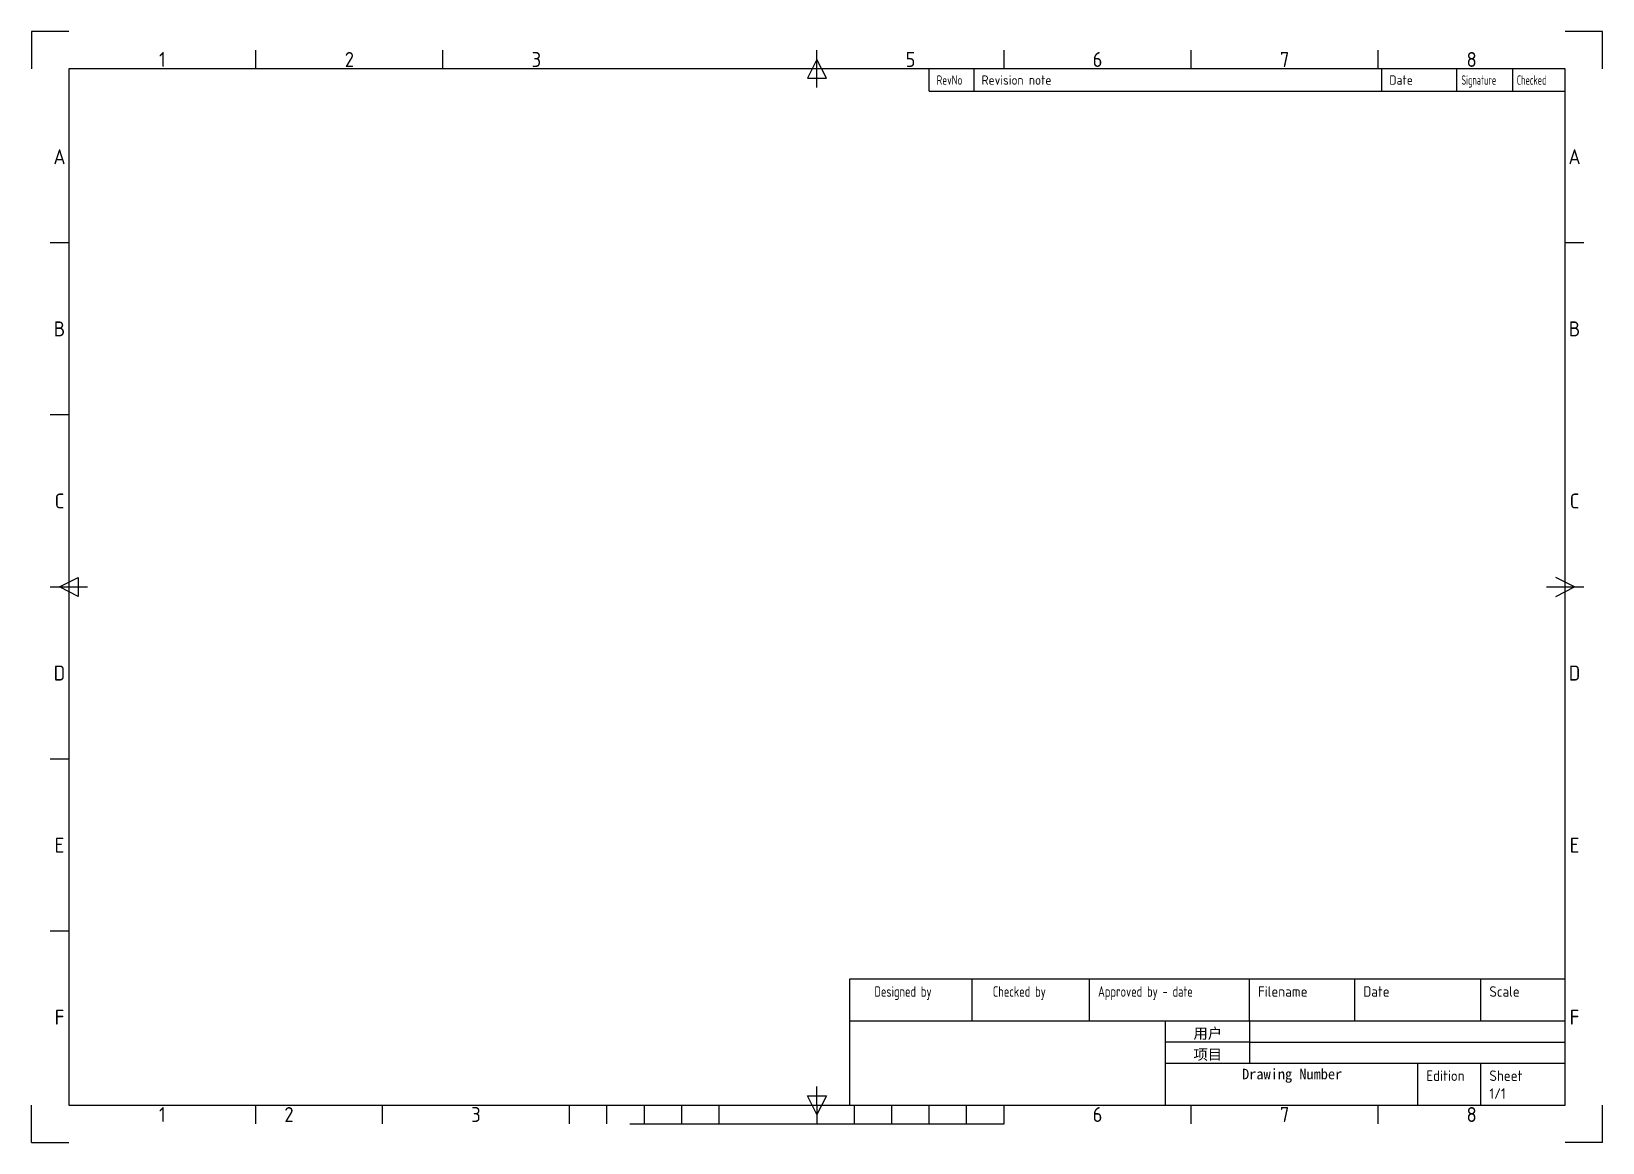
# Model space of a CAD drawing. Extents: x -48968009 to 2588125, y -43922717 to 2.
# Drawn here: x 2559269 to 2588125, y -630705 to -610300 of the extents above; entities that cross this region are included whole.
import ezdxf
from ezdxf.enums import TextEntityAlignment as Align

# ---------------------------------------------------------------- set-up
doc = ezdxf.new("R2010")
doc.units = 0
doc.header["$LTSCALE"] = 1000
doc.header["$MEASUREMENT"] = 0
doc.layers.get('0').update_dxf_attribs({"linetype": 'CONTINUOUS'})
for name, color, linetype in [('FRAME025', 7, 'CONTINUOUS'), ('FRAME050', 6, 'CONTINUOUS'), ('FRAME070', 5, 'CONTINUOUS'), ('FRAME200', 8, 'CONTINUOUS')]:
    doc.layers.add(name, color=color, linetype=linetype)
doc.styles.add('ISOCP', font='isocp.shx')
doc.styles.add('STYLE1', font='')
doc.styles.get('STYLE1').set_extended_font_data('楷体_GB2312')

msp = doc.modelspace()

# ---------------------------------------------------------------- texts
at = {"color": 0, "style": 'STYLE1'}
msp.add_text('Drawing Number', height=193.234, dxfattribs=at).set_placement((2581504.2, -629543.6))
for tag, p in [('用户', (2580611.2, -628797.5)), ('项目', (2580611.2, -629183.9))]:
    msp.add_attdef(tag, p, '', height=193.2, dxfattribs=at)
at = {"layer": 'FRAME025', "ltscale": 0.8, "style": 'ISOCP', "width": 0.8}
for s, height, p in [('RevNo', 171.76, (2575895.9, -611193)), ('Designed by', 193.234, (2574751.7, -627931.3)), ('Checked by', 193.23, (2576926.5, -627931.3)), ('Approved by - date', 193.234, (2578858.8, -627931.3))]:
    msp.add_text(s, height=height, dxfattribs=at).set_placement(p, align=Align.MIDDLE_LEFT)
at = {"layer": 'FRAME025', "style": 'ISOCP'}
for s, height, p in [('Revision note', 171.763, (2576720.3, -611193)), ('Date', 171.76, (2584209.2, -611193)), ('Filename', 193.23, (2581795.9, -627931.3)), ('Date', 193.23, (2583728.3, -627931.3)), ('Scale', 193.23, (2586047.1, -627931.3)), ('Edition', 193.23, (2584887.7, -629477.2)), ('Sheet', 193.23, (2586047.1, -629477.2)), ('1/1', 193.23, (2586047.1, -629805.7))]:
    msp.add_text(s, height=height, dxfattribs=at).set_placement(p, align=Align.MIDDLE_LEFT)
at = {"layer": 'FRAME025', "style": 'ISOCP', "width": 0.6}
for s, p in [('Signature', (2585532.6, -611193)), ('Checked', (2586550.9, -611193))]:
    msp.add_text(s, height=171.76, dxfattribs=at).set_placement(p, align=Align.MIDDLE_LEFT)
at = {"layer": 'FRAME050', "style": 'ISOCP'}
for s, p in [('1', (2561673.9, -610815.1)), ('2', (2565109.1, -610815.1)), ('3', (2568544.4, -610815.1)), ('5', (2575414.9, -610815.1)), ('6', (2578850.2, -610815.1)), ('7', (2582285.5, -610815.1)), ('8', (2585720.7, -610815.1)), ('A', (2559784.5, -612601.4)), ('A', (2587610.1, -612601.4)), ('B', (2559784.5, -615761.9)), ('B', (2587610.1, -615761.9)), ('C', (2559784.5, -618922.3)), ('C', (2587610.1, -618922.3)), ('D', (2559784.5, -622082.8)), ('D', (2587610.1, -622082.8)), ('E', (2559784.5, -625243.2)), ('E', (2587610.1, -625243.2)), ('F', (2559784.5, -628403.7)), ('F', (2587610.1, -628403.7)), ('1', (2561673.9, -630190)), ('2', (2563999.4, -630190)), ('3', (2567434.7, -630190)), ('6', (2578850.2, -630190)), ('7', (2582285.5, -630190)), ('8', (2585720.7, -630190))]:
    msp.add_text(s, height=274.8, dxfattribs=at).set_placement(p, align=Align.MIDDLE)

# ---------------------------------------------------------------- linework, layer by layer
at = {"layer": 'FRAME050'}
for p, q in [((2563391.5, -610986.9), (2563391.5, -610643.3)), ((2566826.8, -610986.9), (2566826.8, -610643.3)), ((2573697.3, -610815.1), (2573525.5, -611158.6)), ((2573697.3, -611330.4), (2573697.3, -610643.3)), ((2573869.1, -611158.6), (2573697.3, -610815.1)), ((2577132.6, -610986.9), (2577132.6, -610643.3)), ((2580567.8, -610986.9), (2580567.8, -610643.3)), ((2584003.1, -610986.9), (2584003.1, -610643.3)), ((2573525.5, -611158.6), (2573869.1, -611158.6)), ((2559956.2, -614181.7), (2559612.7, -614181.7)), ((2587781.9, -614181.7), (2587438.4, -614181.7)), ((2559956.2, -617342.1), (2559612.7, -617342.1)), ((2559784.5, -620502.5), (2560128, -620330.8)), ((2560128, -620330.8), (2560128, -620674.3)), ((2587610.1, -620502.5), (2587266.6, -620330.8)), ((2559612.7, -620502.5), (2560299.8, -620502.5)), ((2560128, -620674.3), (2559784.5, -620502.5)), ((2587094.8, -620502.5), (2587781.9, -620502.5)), ((2587266.6, -620674.3), (2587610.1, -620502.5)), ((2559956.2, -623663), (2559612.7, -623663)), ((2559956.2, -626823.4), (2559612.7, -626823.4)), ((2573525.5, -629846.5), (2573869.1, -629846.5)), ((2573697.3, -630190), (2573525.5, -629846.5)), ((2573697.3, -630018.2), (2573697.3, -629674.7)), ((2573869.1, -629846.5), (2573697.3, -630190)), ((2563391.5, -630361.8), (2563391.5, -630018.2)), ((2565717, -630361.8), (2565717, -630018.2)), ((2569152.3, -630361.8), (2569152.3, -630018.2)), ((2569839.3, -630361.8), (2569839.3, -630018.2)), ((2570526.4, -630361.8), (2570526.4, -630018.2)), ((2571213.4, -630361.8), (2571213.4, -630018.2)), ((2571900.5, -630361.8), (2571900.5, -630018.2)), ((2573697.3, -630018.2), (2573697.3, -630361.8)), ((2574384.4, -630361.8), (2574384.4, -630018.2)), ((2575071.4, -630361.8), (2575071.4, -630018.2)), ((2575758.5, -630361.8), (2575758.5, -630018.2)), ((2576445.5, -630361.8), (2576445.5, -630018.2)), ((2577132.6, -630361.8), (2577132.6, -630018.2)), ((2580567.8, -630361.8), (2580567.8, -630018.2)), ((2584003.1, -630361.8), (2584003.1, -630018.2)), ((2570262, -630361.8), (2577132.6, -630361.8))]:
    msp.add_line(p, q, dxfattribs=at)
at = {"layer": 'FRAME070'}
for p, q in [((2587438.4, -610986.9), (2559956.2, -610986.9)), ((2559956.2, -610986.9), (2559956.2, -630018.2)), ((2575758.5, -611399.1), (2575758.5, -610986.9)), ((2576582.9, -611399.1), (2576582.9, -610986.9)), ((2584071.8, -611399.1), (2584071.8, -610986.9)), ((2585445.9, -611399.1), (2585445.9, -610986.9)), ((2586476.5, -611399.1), (2586476.5, -610986.9)), ((2587438.4, -630018.2), (2587438.4, -610986.9)), ((2575758.5, -611399.1), (2587438.4, -611399.1)), ((2574298.5, -627699.4), (2587438.4, -627699.4)), ((2574298.5, -630018.2), (2574298.5, -627699.4)), ((2576548.4, -628472.4), (2576548.4, -627699.4)), ((2578704.2, -628472.4), (2578704.2, -627699.4)), ((2581641.4, -628472.4), (2581641.4, -627699.4)), ((2583573.7, -628472.4), (2583573.7, -627699.4)), ((2585892.5, -628472.4), (2585892.5, -627699.4)), ((2574298.5, -628472.4), (2587438.4, -628472.4)), ((2580095.5, -630018.2), (2580095.5, -628472.4)), ((2581641.4, -628472.4), (2581641.4, -629245.3)), ((2581641.4, -628858.8), (2580095.5, -628858.8)), ((2581641.4, -628858.8), (2587438.4, -628858.8)), ((2580095.5, -629245.3), (2587438.4, -629245.3)), ((2584733.1, -630018.2), (2584733.1, -629245.3)), ((2585892.5, -630018.2), (2585892.5, -629245.3)), ((2559956.2, -630018.2), (2587438.4, -630018.2))]:
    msp.add_line(p, q, dxfattribs=at)
at = {"layer": 'FRAME200'}
for p, q in [((2559956.2, -610299.8), (2559269.2, -610299.8)), ((2559269.2, -610299.8), (2559269.2, -610986.9)), ((2588125.4, -610299.8), (2587438.4, -610299.8)), ((2588125.4, -610986.9), (2588125.4, -610299.8)), ((2559269.2, -630705.3), (2559269.2, -630018.2)), ((2588125.4, -630705.3), (2588125.4, -630018.2)), ((2559269.2, -630705.3), (2559956.2, -630705.3)), ((2588125.4, -630705.3), (2587438.4, -630705.3))]:
    msp.add_line(p, q, dxfattribs=at)

msp.set_redraw_order([(e.dxf.handle, doc.entitydb.next_handle()) for e in msp.query("TEXT MTEXT ATTDEF DIMENSION ARC_DIMENSION")])  # texts and dimensions are drawn at this point

doc.saveas('drawing.dxf')
